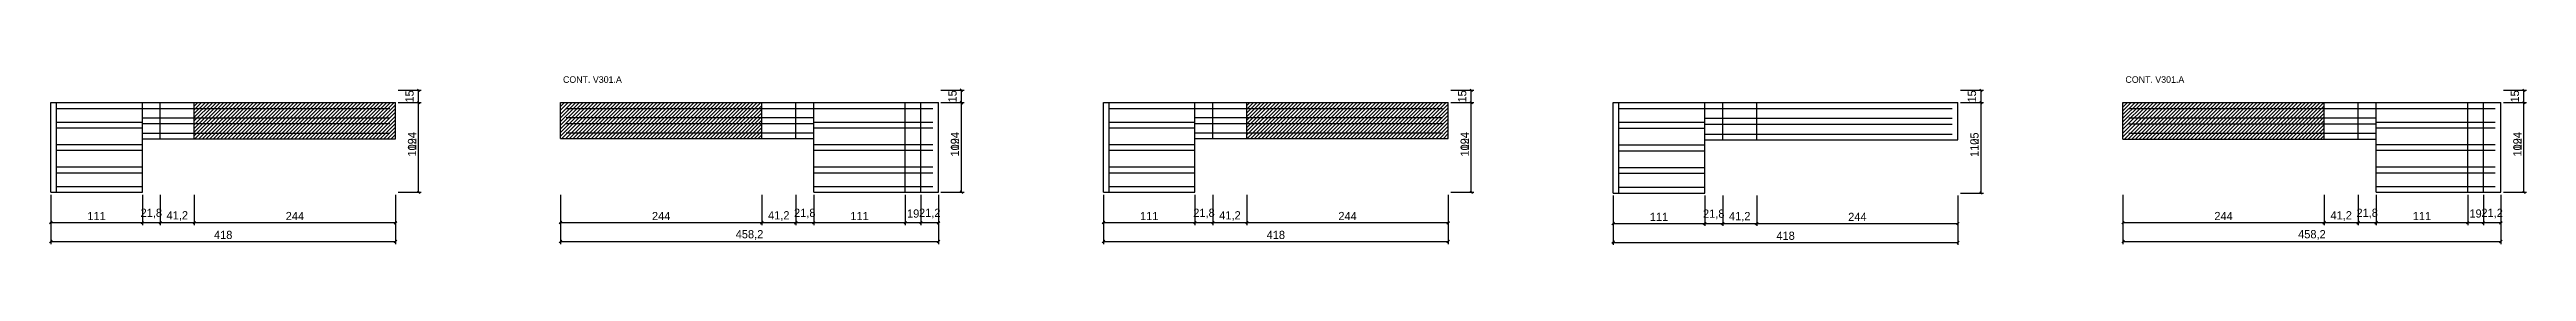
# Model space of a CAD drawing. Extents: x -9000 to 14229, y -395 to 1250.
# Drawn here: x 3621 to 6624, y -323 to -118 of the extents above; entities that cross this region are included whole.
import ezdxf

# ---------------------------------------------------------------- set-up
doc = ezdxf.new("R2010")
doc.units = 0
for name, color, linetype in [('COTA', 241, 'Continuous'), ('NOMENCLATURA', 7, 'Continuous'), ('Painéis', 200, 'Continuous'), ('Reaproveitamento', 251, 'Continuous'), ('SARR_2.2x7', 40, 'Continuous')]:
    doc.layers.add(name, color=color, linetype=linetype)
doc.dimstyles.new('PAINEL', dxfattribs={"dimtxt": 10, "dimasz": 3, "dimexe": 3, "dimexo": 3, "dimgap": 3, "dimtad": 1, "dimblk": 'OBLIQUE', "dimblk1": 'OBLIQUE', "dimcen": 2.5, "dimclrd": 4, "dimclre": 4, "dimclrt": 240, "dimazin": 3, "dimtfac": 1, "dimtmove": 0, "dimatfit": 3})

msp = doc.modelspace()

# ---------------------------------------------------------------- texts
at = {"layer": 'NOMENCLATURA'}
for p in [(4243.9, -126), (6138.1, -126)]:
    msp.add_text('CONT. V301.A', height=8, dxfattribs=at).set_placement(p)

# ---------------------------------------------------------------- blocks, each defined once
blk = doc.blocks.new('_OBLIQUE')
at = {"color": 0, "linetype": 'BYBLOCK'}
blk.add_line((-0.5, -0.5), (0.5, 0.5), dxfattribs=at)

# ---------------------------------------------------------------- dimensions: what is measured, and where the dimension line sits
at = {"layer": 'COTA'}
for base, p1, p2 in [((4068.9, -259), (4040.9, -259), (4040.9, -135)), ((4068.9, -150), (4040.9, -150), (4040.9, -135)), ((4068.9, -259), (4040.9, -259), (4040.9, -150)), ((4727.1, -259), (4699.1, -259), (4699.1, -135)), ((4727.1, -150), (4699.1, -150), (4699.1, -135)), ((4727.1, -259), (4699.1, -259), (4699.1, -150)), ((5345.1, -259), (5317.1, -259), (5317.1, -135)), ((5345.1, -150), (5317.1, -150), (5317.1, -135)), ((5345.1, -259), (5317.1, -259), (5317.1, -150)), ((5963.1, -260), (5935.1, -260), (5935.1, -135)), ((5963.1, -150), (5935.1, -150), (5935.1, -135)), ((5963.1, -260), (5935.1, -260), (5935.1, -150)), ((6621.3, -259), (6593.3, -259), (6593.3, -135)), ((6621.3, -150), (6593.3, -150), (6593.3, -135)), ((6621.3, -259), (6593.3, -259), (6593.3, -150))]:
    msp.add_linear_dim(base=base, p1=p1, p2=p2, angle=90, dimstyle='PAINEL', dxfattribs=at).render()
for base, p1, p2 in [((3622.9, -296), (3622.9, -259), (3733.9, -259)), ((3622.9, -319), (3622.9, -259), (4040.9, -259)), ((3733.9, -296), (3733.9, -259), (3755.7, -259)), ((3755.7, -296), (3755.7, -259), (3796.9, -259)), ((3796.9, -296), (3796.9, -259), (4040.9, -259)), ((4240.9, -296), (4240.9, -259), (4484.9, -259)), ((4240.9, -319), (4240.9, -259), (4699.1, -259)), ((4484.9, -296), (4484.9, -259), (4526.1, -259)), ((4526.1, -296), (4526.1, -259), (4547.9, -259)), ((4547.9, -296), (4547.9, -259), (4658.9, -259)), ((4658.9, -296), (4658.9, -259), (4677.9, -259)), ((4677.9, -296), (4677.9, -259), (4699.1, -259)), ((4899.1, -296), (4899.1, -259), (5010.1, -259)), ((4899.1, -319), (4899.1, -259), (5317.1, -259)), ((5010.1, -296), (5010.1, -259), (5031.9, -259)), ((5031.9, -296), (5031.9, -259), (5073.1, -259)), ((5073.1, -296), (5073.1, -259), (5317.1, -259)), ((5517.1, -297), (5517.1, -260), (5628.1, -260)), ((5517.1, -320), (5517.1, -260), (5935.1, -260)), ((5628.1, -297), (5628.1, -260), (5649.9, -260)), ((5649.9, -297), (5649.9, -260), (5691.1, -260)), ((5691.1, -297), (5691.1, -260), (5935.1, -260)), ((6135.1, -296), (6135.1, -259), (6379.1, -259)), ((6135.1, -319), (6135.1, -259), (6593.3, -259)), ((6379.1, -296), (6379.1, -259), (6420.3, -259)), ((6420.3, -296), (6420.3, -259), (6442.1, -259)), ((6442.1, -296), (6442.1, -259), (6553.1, -259)), ((6553.1, -296), (6553.1, -259), (6572.1, -259)), ((6572.1, -296), (6572.1, -259), (6593.3, -259))]:
    msp.add_linear_dim(base=base, p1=p1, p2=p2, dimstyle='PAINEL', dxfattribs=at).render()

# ---------------------------------------------------------------- hatches: boundary and pattern name
at = {"layer": 'Reaproveitamento'}
h = msp.add_hatch(dxfattribs=at)
h.set_pattern_fill('ANSI31')
h.paths.add_polyline_path([(3796.9, -194), (4040.9, -194), (4040.9, -150), (3796.9, -150)])
h = msp.add_hatch(dxfattribs=at)
h.set_pattern_fill('ANSI31')
h.paths.add_polyline_path([(4240.9, -193.6), (4484.9, -193.6), (4484.9, -150), (4240.9, -150)])
h = msp.add_hatch(dxfattribs=at)
h.set_pattern_fill('ANSI31')
h.paths.add_polyline_path([(5073.1, -193.6), (5317.1, -193.6), (5317.1, -150), (5073.1, -150)])
h = msp.add_hatch(dxfattribs=at)
h.set_pattern_fill('ANSI31')
h.paths.add_polyline_path([(6135.1, -194.3), (6379.1, -194.3), (6379.1, -150.3), (6135.1, -150.3)])

# ---------------------------------------------------------------- linework, layer by layer
at = {"layer": 'Painéis'}
for p, q in [((3622.9, -150), (3733.9, -150)), ((3622.9, -259), (3622.9, -150)), ((3733.9, -259), (3733.9, -150)), ((3733.9, -150), (3755.7, -150)), ((3755.7, -194), (3755.7, -150)), ((3755.7, -150), (3796.9, -150)), ((3796.9, -194), (3796.9, -150)), ((3796.9, -150), (4040.9, -150)), ((4040.9, -194), (4040.9, -150)), ((4240.9, -150), (4484.9, -150)), ((4240.9, -193.6), (4240.9, -150)), ((4484.9, -193.6), (4484.9, -150)), ((4484.9, -150), (4526.1, -150)), ((4526.1, -193.6), (4526.1, -150)), ((4526.1, -150), (4547.9, -150)), ((4547.9, -259), (4547.9, -150)), ((4547.9, -150), (4658.9, -150)), ((4658.9, -259), (4658.9, -150)), ((4658.9, -150), (4677.9, -150)), ((4677.9, -259), (4677.9, -150)), ((4677.9, -150), (4699.1, -150)), ((4699.1, -259), (4699.1, -150)), ((4899.1, -150), (5010.1, -150)), ((4899.1, -259), (4899.1, -150)), ((5010.1, -259), (5010.1, -150)), ((5010.1, -150), (5031.9, -150)), ((5031.9, -193.6), (5031.9, -150)), ((5031.9, -150), (5073.1, -150)), ((5073.1, -193.6), (5073.1, -150)), ((5073.1, -150), (5317.1, -150)), ((5317.1, -193.6), (5317.1, -150)), ((5517.1, -150), (5628.1, -150)), ((5517.1, -260), (5517.1, -150)), ((5628.1, -260), (5628.1, -150)), ((5628.1, -150), (5649.9, -150)), ((5649.9, -195.3), (5649.9, -150)), ((5649.9, -150), (5691.1, -150)), ((5691.1, -195.3), (5691.1, -150)), ((5691.1, -150), (5935.1, -150)), ((5935.1, -195.3), (5935.1, -150)), ((6135.1, -150), (6379.1, -150)), ((6135.1, -194.3), (6135.1, -150)), ((6379.1, -194.3), (6379.1, -150)), ((6379.1, -150), (6420.3, -150)), ((6420.3, -194.3), (6420.3, -150)), ((6420.3, -150), (6442.1, -150)), ((6442.1, -259), (6442.1, -150)), ((6442.1, -150), (6553.1, -150)), ((6553.1, -259), (6553.1, -150)), ((6553.1, -150), (6572.1, -150)), ((6572.1, -259), (6572.1, -150)), ((6572.1, -150), (6593.3, -150)), ((6593.3, -259), (6593.3, -150)), ((3733.9, -194), (3755.7, -194)), ((3755.7, -194), (3796.9, -194)), ((3796.9, -194), (4040.9, -194)), ((4240.9, -193.6), (4484.9, -193.6)), ((4484.9, -193.6), (4526.1, -193.6)), ((4526.1, -193.6), (4547.9, -193.6)), ((5010.1, -193.6), (5031.9, -193.6)), ((5031.9, -193.6), (5073.1, -193.6)), ((5073.1, -193.6), (5317.1, -193.6)), ((5628.1, -195.3), (5649.9, -195.3)), ((5649.9, -195.3), (5691.1, -195.3)), ((5691.1, -195.3), (5935.1, -195.3)), ((6135.1, -194.3), (6379.1, -194.3)), ((6379.1, -194.3), (6420.3, -194.3)), ((6420.3, -194.3), (6442.1, -194.3)), ((3622.9, -259), (3733.9, -259)), ((4547.9, -259), (4658.9, -259)), ((4658.9, -259), (4677.9, -259)), ((4677.9, -259), (4699.1, -259)), ((4899.1, -259), (5010.1, -259)), ((5517.1, -260), (5628.1, -260)), ((6442.1, -259), (6553.1, -259)), ((6553.1, -259), (6572.1, -259)), ((6572.1, -259), (6593.3, -259))]:
    msp.add_line(p, q, dxfattribs=at)
at = {"layer": 'SARR_2.2x7'}
for p, q in [((3629.9, -259), (3629.9, -150)), ((4906.1, -259), (4906.1, -150)), ((5524.1, -260), (5524.1, -150))]:
    msp.add_line(p, q, dxfattribs=at)
for points in [[(3629.9, -157), (3733.9, -157)], [(3629.9, -157), (3733.9, -157)], [(3629.9, -173.75), (3733.9, -173.75)], [(3629.9, -173.75), (3733.9, -173.75)], [(3733.9, -157), (3755.7, -157)], [(3733.9, -157), (3755.7, -157)], [(3733.9, -168.5), (3755.7, -168.5)], [(3733.9, -168.5), (3755.7, -168.5)], [(3733.9, -175.5), (3755.7, -175.5)], [(3733.9, -175.5), (3755.7, -175.5)], [(3755.7, -157), (3796.9, -157)], [(3755.7, -157), (3796.9, -157)], [(3755.7, -168.5), (3796.9, -168.5)], [(3755.7, -168.5), (3796.9, -168.5)], [(3755.7, -175.5), (3796.9, -175.5)], [(3755.7, -175.5), (3796.9, -175.5)], [(3796.9, -157), (4033.9, -157)], [(3796.9, -157), (4033.9, -157)], [(3796.9, -168.5), (4033.9, -168.5)], [(3796.9, -168.5), (4033.9, -168.5)], [(3796.9, -175.5), (4033.9, -175.5)], [(3796.9, -175.5), (4033.9, -175.5)], [(4247.9, -157), (4484.9, -157)], [(4247.9, -157), (4484.9, -157)], [(4247.9, -168.3), (4484.9, -168.3)], [(4247.9, -168.3), (4484.9, -168.3)], [(4247.9, -175.3), (4484.9, -175.3)], [(4247.9, -175.3), (4484.9, -175.3)], [(4484.9, -157), (4526.1, -157)], [(4484.9, -157), (4526.1, -157)], [(4484.9, -168.3), (4526.1, -168.3)], [(4484.9, -168.3), (4526.1, -168.3)], [(4484.9, -175.3), (4526.1, -175.3)], [(4484.9, -175.3), (4526.1, -175.3)], [(4526.1, -157), (4547.9, -157)], [(4526.1, -157), (4547.9, -157)], [(4526.1, -168.3), (4547.9, -168.3)], [(4526.1, -168.3), (4547.9, -168.3)], [(4526.1, -175.3), (4547.9, -175.3)], [(4526.1, -175.3), (4547.9, -175.3)], [(4547.9, -157), (4658.9, -157)], [(4547.9, -157), (4658.9, -157)], [(4547.9, -173.75), (4658.9, -173.75)], [(4547.9, -173.75), (4658.9, -173.75)], [(4658.9, -157), (4677.9, -157)], [(4658.9, -157), (4677.9, -157)], [(4658.9, -173.75), (4677.9, -173.75)], [(4658.9, -173.75), (4677.9, -173.75)], [(4677.9, -157), (4692.1, -157)], [(4677.9, -157), (4692.1, -157)], [(4677.9, -173.75), (4692.1, -173.75)], [(4677.9, -173.75), (4692.1, -173.75)], [(4906.1, -157), (5010.1, -157)], [(4906.1, -157), (5010.1, -157)], [(4906.1, -173.75), (5010.1, -173.75)], [(4906.1, -173.75), (5010.1, -173.75)], [(5010.1, -157), (5031.9, -157)], [(5010.1, -157), (5031.9, -157)], [(5010.1, -168.3), (5031.9, -168.3)], [(5010.1, -168.3), (5031.9, -168.3)], [(5010.1, -175.3), (5031.9, -175.3)], [(5010.1, -175.3), (5031.9, -175.3)], [(5031.9, -157), (5073.1, -157)], [(5031.9, -157), (5073.1, -157)], [(5031.9, -168.3), (5073.1, -168.3)], [(5031.9, -168.3), (5073.1, -168.3)], [(5031.9, -175.3), (5073.1, -175.3)], [(5031.9, -175.3), (5073.1, -175.3)], [(5073.1, -157), (5310.1, -157)], [(5073.1, -157), (5310.1, -157)], [(5073.1, -168.3), (5310.1, -168.3)], [(5073.1, -168.3), (5310.1, -168.3)], [(5073.1, -175.3), (5310.1, -175.3)], [(5073.1, -175.3), (5310.1, -175.3)], [(5524.1, -157), (5628.1, -157)], [(5524.1, -157), (5628.1, -157)], [(5524.1, -174), (5628.1, -174)], [(5524.1, -174), (5628.1, -174)], [(5628.1, -157), (5649.9, -157)], [(5628.1, -157), (5649.9, -157)], [(5628.1, -169.15), (5649.9, -169.15)], [(5628.1, -169.15), (5649.9, -169.15)], [(5628.1, -176.15), (5649.9, -176.15)], [(5628.1, -176.15), (5649.9, -176.15)], [(5649.9, -157), (5691.1, -157)], [(5649.9, -157), (5691.1, -157)], [(5649.9, -169.15), (5691.1, -169.15)], [(5649.9, -169.15), (5691.1, -169.15)], [(5649.9, -176.15), (5691.1, -176.15)], [(5649.9, -176.15), (5691.1, -176.15)], [(5691.1, -157), (5928.1, -157)], [(5691.1, -157), (5928.1, -157)], [(5691.1, -169.15), (5928.1, -169.15)], [(5691.1, -169.15), (5928.1, -169.15)], [(5691.1, -176.15), (5928.1, -176.15)], [(5691.1, -176.15), (5928.1, -176.15)], [(6142.1, -157), (6379.1, -157)], [(6142.1, -157), (6379.1, -157)], [(6142.1, -168.65), (6379.1, -168.65)], [(6142.1, -168.65), (6379.1, -168.65)], [(6142.1, -175.65), (6379.1, -175.65)], [(6142.1, -175.65), (6379.1, -175.65)], [(6379.1, -157), (6420.3, -157)], [(6379.1, -157), (6420.3, -157)], [(6379.1, -168.65), (6420.3, -168.65)], [(6379.1, -168.65), (6420.3, -168.65)], [(6379.1, -175.65), (6420.3, -175.65)], [(6379.1, -175.65), (6420.3, -175.65)], [(6420.3, -157), (6442.1, -157)], [(6420.3, -157), (6442.1, -157)], [(6420.3, -168.65), (6442.1, -168.65)], [(6420.3, -168.65), (6442.1, -168.65)], [(6420.3, -175.65), (6442.1, -175.65)], [(6420.3, -175.65), (6442.1, -175.65)], [(6442.1, -157), (6553.1, -157)], [(6442.1, -157), (6553.1, -157)], [(6442.1, -173.75), (6553.1, -173.75)], [(6442.1, -173.75), (6553.1, -173.75)], [(6553.1, -157), (6572.1, -157)], [(6553.1, -157), (6572.1, -157)], [(6553.1, -173.75), (6572.1, -173.75)], [(6553.1, -173.75), (6572.1, -173.75)], [(6572.1, -157), (6586.3, -157)], [(6572.1, -157), (6586.3, -157)], [(6572.1, -173.75), (6586.3, -173.75)], [(6572.1, -173.75), (6586.3, -173.75)], [(3629.9, -180.75), (3733.9, -180.75)], [(3629.9, -180.75), (3733.9, -180.75)], [(3629.9, -201), (3733.9, -201)], [(3629.9, -201), (3733.9, -201)], [(3629.9, -208), (3733.9, -208)], [(3629.9, -208), (3733.9, -208)], [(3733.9, -187), (3755.7, -187)], [(3733.9, -187), (3755.7, -187)], [(3755.7, -187), (3796.9, -187)], [(3755.7, -187), (3796.9, -187)], [(3796.9, -187), (4033.9, -187)], [(3796.9, -187), (4033.9, -187)], [(4247.9, -186.6), (4484.9, -186.6)], [(4247.9, -186.6), (4484.9, -186.6)], [(4484.9, -186.6), (4526.1, -186.6)], [(4484.9, -186.6), (4526.1, -186.6)], [(4526.1, -186.6), (4547.9, -186.6)], [(4526.1, -186.6), (4547.9, -186.6)], [(4547.9, -180.75), (4658.9, -180.75)], [(4547.9, -180.75), (4658.9, -180.75)], [(4547.9, -201), (4658.9, -201)], [(4547.9, -201), (4658.9, -201)], [(4547.9, -208), (4658.9, -208)], [(4547.9, -208), (4658.9, -208)], [(4658.9, -180.75), (4677.9, -180.75)], [(4658.9, -180.75), (4677.9, -180.75)], [(4658.9, -201), (4677.9, -201)], [(4658.9, -201), (4677.9, -201)], [(4658.9, -208), (4677.9, -208)], [(4658.9, -208), (4677.9, -208)], [(4677.9, -180.75), (4692.1, -180.75)], [(4677.9, -180.75), (4692.1, -180.75)], [(4677.9, -201), (4692.1, -201)], [(4677.9, -201), (4692.1, -201)], [(4677.9, -208), (4692.1, -208)], [(4677.9, -208), (4692.1, -208)], [(4906.1, -180.75), (5010.1, -180.75)], [(4906.1, -180.75), (5010.1, -180.75)], [(4906.1, -201), (5010.1, -201)], [(4906.1, -201), (5010.1, -201)], [(4906.1, -208), (5010.1, -208)], [(4906.1, -208), (5010.1, -208)], [(5010.1, -186.6), (5031.9, -186.6)], [(5010.1, -186.6), (5031.9, -186.6)], [(5031.9, -186.6), (5073.1, -186.6)], [(5031.9, -186.6), (5073.1, -186.6)], [(5073.1, -186.6), (5310.1, -186.6)], [(5073.1, -186.6), (5310.1, -186.6)], [(5524.1, -181), (5628.1, -181)], [(5524.1, -181), (5628.1, -181)], [(5524.1, -201.5), (5628.1, -201.5)], [(5524.1, -201.5), (5628.1, -201.5)], [(5524.1, -208.5), (5628.1, -208.5)], [(5524.1, -208.5), (5628.1, -208.5)], [(5628.1, -188.3), (5649.9, -188.3)], [(5628.1, -188.3), (5649.9, -188.3)], [(5649.9, -188.3), (5691.1, -188.3)], [(5649.9, -188.3), (5691.1, -188.3)], [(5691.1, -188.3), (5928.1, -188.3)], [(5691.1, -188.3), (5928.1, -188.3)], [(6142.1, -187.3), (6379.1, -187.3)], [(6142.1, -187.3), (6379.1, -187.3)], [(6379.1, -187.3), (6420.3, -187.3)], [(6379.1, -187.3), (6420.3, -187.3)], [(6420.3, -187.3), (6442.1, -187.3)], [(6420.3, -187.3), (6442.1, -187.3)], [(6442.1, -180.75), (6553.1, -180.75)], [(6442.1, -180.75), (6553.1, -180.75)], [(6442.1, -201), (6553.1, -201)], [(6442.1, -201), (6553.1, -201)], [(6442.1, -208), (6553.1, -208)], [(6442.1, -208), (6553.1, -208)], [(6553.1, -180.75), (6572.1, -180.75)], [(6553.1, -180.75), (6572.1, -180.75)], [(6553.1, -201), (6572.1, -201)], [(6553.1, -201), (6572.1, -201)], [(6553.1, -208), (6572.1, -208)], [(6553.1, -208), (6572.1, -208)], [(6572.1, -180.75), (6586.3, -180.75)], [(6572.1, -180.75), (6586.3, -180.75)], [(6572.1, -201), (6586.3, -201)], [(6572.1, -201), (6586.3, -201)], [(6572.1, -208), (6586.3, -208)], [(6572.1, -208), (6586.3, -208)], [(3629.9, -228.25), (3733.9, -228.25)], [(3629.9, -228.25), (3733.9, -228.25)], [(3629.9, -235.25), (3733.9, -235.25)], [(3629.9, -235.25), (3733.9, -235.25)], [(4547.9, -228.25), (4658.9, -228.25)], [(4547.9, -228.25), (4658.9, -228.25)], [(4547.9, -235.25), (4658.9, -235.25)], [(4547.9, -235.25), (4658.9, -235.25)], [(4658.9, -228.25), (4677.9, -228.25)], [(4658.9, -228.25), (4677.9, -228.25)], [(4658.9, -235.25), (4677.9, -235.25)], [(4658.9, -235.25), (4677.9, -235.25)], [(4677.9, -228.25), (4692.1, -228.25)], [(4677.9, -228.25), (4692.1, -228.25)], [(4677.9, -235.25), (4692.1, -235.25)], [(4677.9, -235.25), (4692.1, -235.25)], [(4906.1, -228.25), (5010.1, -228.25)], [(4906.1, -228.25), (5010.1, -228.25)], [(4906.1, -235.25), (5010.1, -235.25)], [(4906.1, -235.25), (5010.1, -235.25)], [(5524.1, -229), (5628.1, -229)], [(5524.1, -229), (5628.1, -229)], [(5524.1, -236), (5628.1, -236)], [(5524.1, -236), (5628.1, -236)], [(6442.1, -228.25), (6553.1, -228.25)], [(6442.1, -228.25), (6553.1, -228.25)], [(6442.1, -235.25), (6553.1, -235.25)], [(6442.1, -235.25), (6553.1, -235.25)], [(6553.1, -228.25), (6572.1, -228.25)], [(6553.1, -228.25), (6572.1, -228.25)], [(6553.1, -235.25), (6572.1, -235.25)], [(6553.1, -235.25), (6572.1, -235.25)], [(6572.1, -228.25), (6586.3, -228.25)], [(6572.1, -228.25), (6586.3, -228.25)], [(6572.1, -235.25), (6586.3, -235.25)], [(6572.1, -235.25), (6586.3, -235.25)], [(3629.9, -252), (3733.9, -252)], [(3629.9, -252), (3733.9, -252)], [(4547.9, -252), (4658.9, -252)], [(4547.9, -252), (4658.9, -252)], [(4658.9, -252), (4677.9, -252)], [(4658.9, -252), (4677.9, -252)], [(4677.9, -252), (4692.1, -252)], [(4677.9, -252), (4692.1, -252)], [(4906.1, -252), (5010.1, -252)], [(4906.1, -252), (5010.1, -252)], [(5524.1, -253), (5628.1, -253)], [(5524.1, -253), (5628.1, -253)], [(6442.1, -252), (6553.1, -252)], [(6442.1, -252), (6553.1, -252)], [(6553.1, -252), (6572.1, -252)], [(6553.1, -252), (6572.1, -252)], [(6572.1, -252), (6586.3, -252)], [(6572.1, -252), (6586.3, -252)]]:
    msp.add_lwpolyline(points, dxfattribs=at)

msp.set_redraw_order([(e.dxf.handle, doc.entitydb.next_handle()) for e in msp.query("TEXT MTEXT ATTDEF DIMENSION ARC_DIMENSION")])  # texts and dimensions are drawn at this point

doc.saveas('drawing.dxf')
